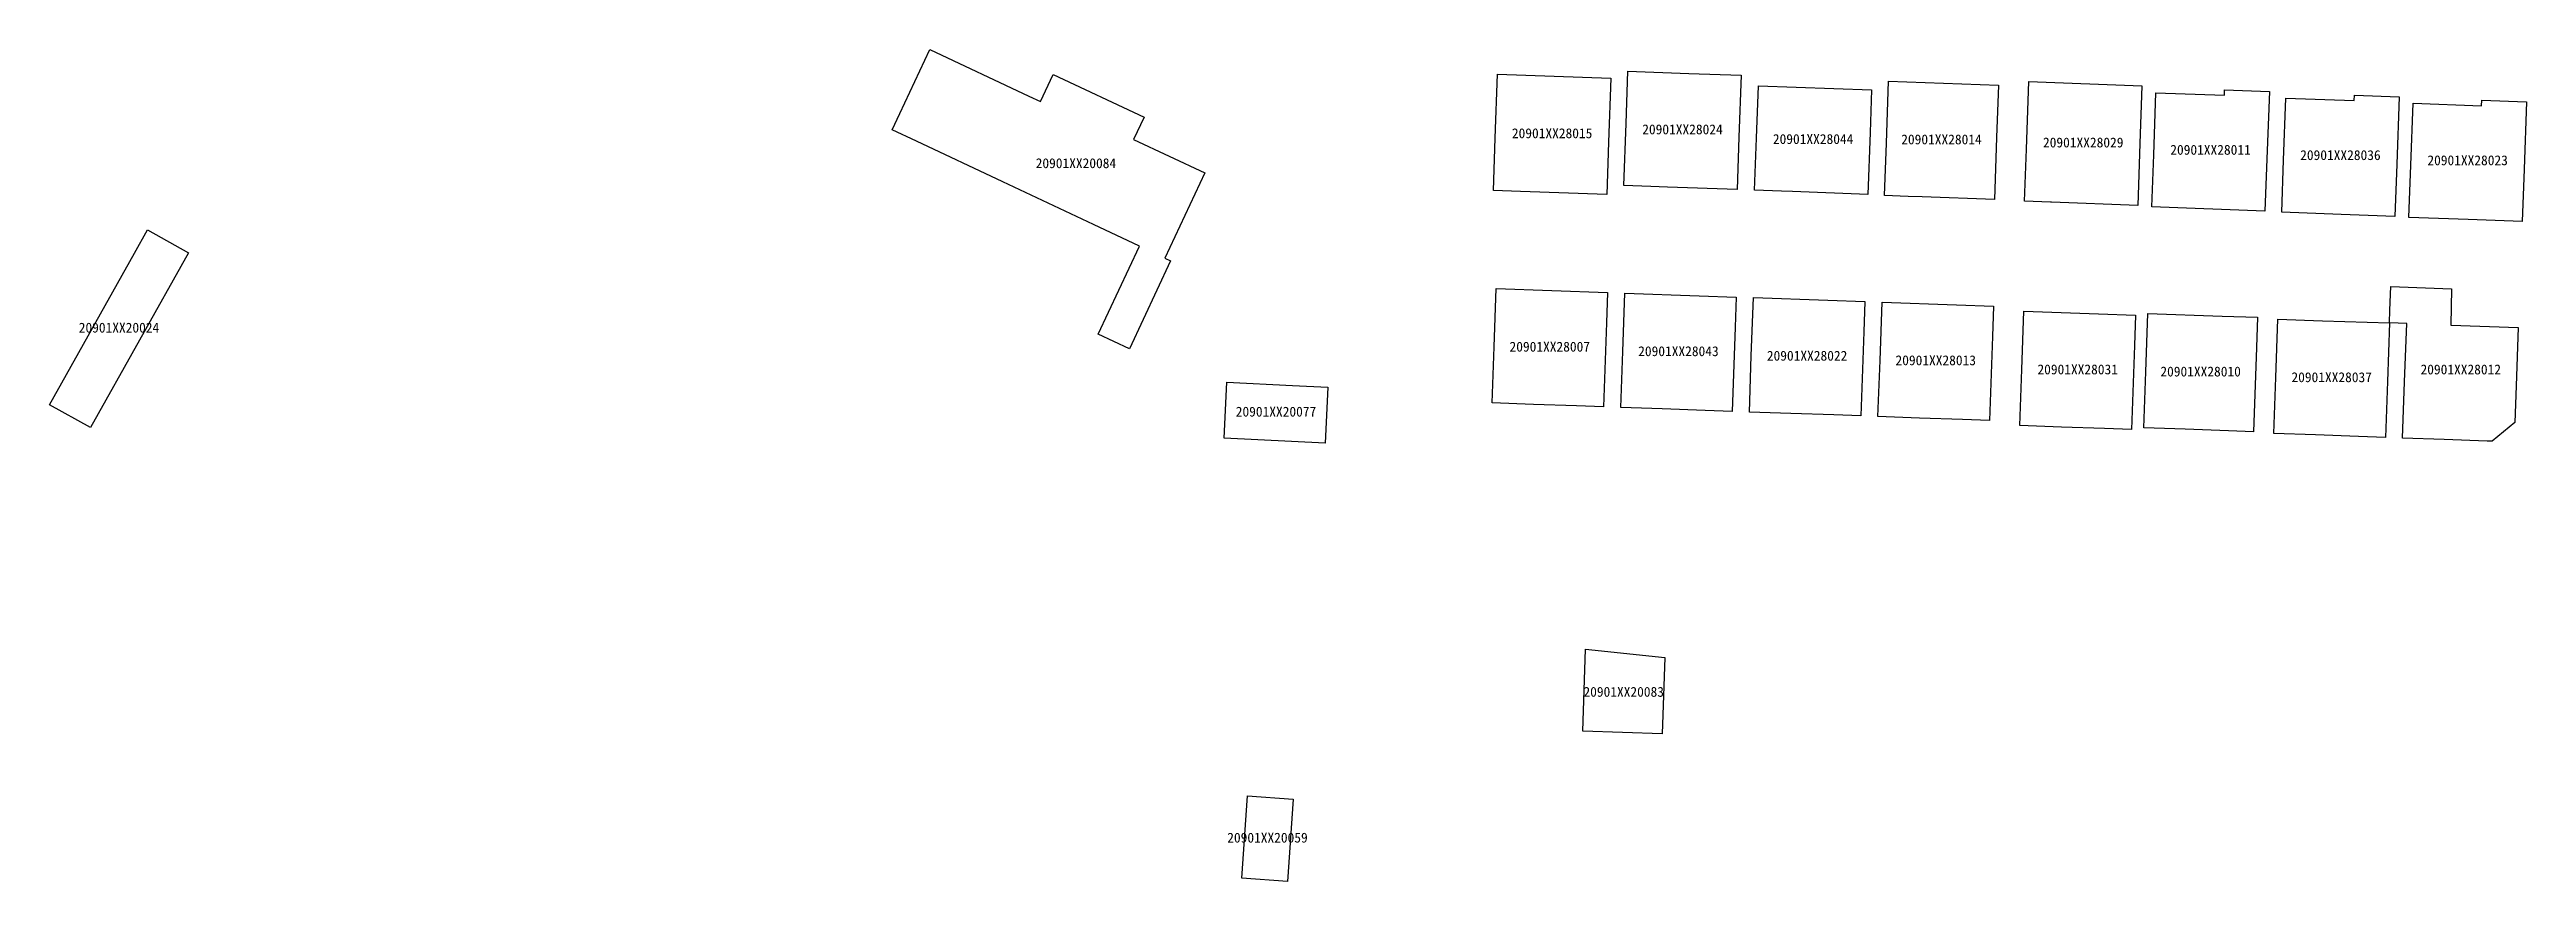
# Model space of a CAD drawing. Header units: inches. Extents: x 95398 to 167335, y 13830 to 47722.
# Drawn here: x 126222.6 to 126452.4, y 24963.3 to 25040.4 of the extents above; entities that cross this region are included whole.
import ezdxf
from ezdxf.enums import TextEntityAlignment as Align

# ---------------------------------------------------------------- set-up
doc = ezdxf.new("R2010")
doc.units = ezdxf.units.IN
doc.header["$MEASUREMENT"] = 0
doc.layers.add('一级水源保护区', color=7, linetype='Continuous')
doc.layers.add('一级水源保护区内违法建筑', color=7, linetype='Continuous')
doc.styles.add('宋体', font='')
doc.styles.get('宋体').set_extended_font_data('宋体')

msp = doc.modelspace()

# ---------------------------------------------------------------- texts
at = {"layer": '一级水源保护区内违法建筑', "color": 18, "true_color": 0x000000, "style": '宋体'}
for s, p in [('20901XX28015', (126361.9962, 25031.9472)), ('20901XX28024', (126374.0859, 25032.3079)), ('20901XX28044', (126386.2021, 25031.4119)), ('20901XX28014', (126398.1061, 25031.3759)), ('20901XX20084', (126317.8309, 25029.1692)), ('20901XX28029', (126411.2517, 25031.0913)), ('20901XX28011', (126423.0586, 25030.4129)), ('20901XX28036', (126435.106, 25029.9213)), ('20901XX28023', (126446.903, 25029.4405)), ('20901XX20024', (126229.0815, 25013.927)), ('20901XX28007', (126361.7784, 25012.1617)), ('20901XX28043', (126373.7108, 25011.7411)), ('20901XX28022', (126385.6421, 25011.3203)), ('20901XX28013', (126397.5752, 25010.8991)), ('20901XX28031', (126410.7393, 25010.0538)), ('20901XX28010', (126422.1402, 25009.8568)), ('20901XX28037', (126434.2965, 25009.3288)), ('20901XX28012', (126446.2672, 25010.0494)), ('20901XX20077', (126336.3867, 25006.1384)), ('20901XX20083', (126368.6352, 24980.1624)), ('20901XX20059', (126335.5977, 24966.6443))]:
    msp.add_text(s, height=0.914402, dxfattribs=at).set_placement(p, align=Align.BOTTOM_CENTER)

# ---------------------------------------------------------------- linework, layer by layer
at = {"layer": '一级水源保护区', "color": 1, "linetype": 'Continuous', "lineweight": 25}
for points in [[(126313.4609, 25036.1211), (126314.5469, 25035.6113), (126315.7267, 25038.1231), (126324.1485, 25034.1681), (126323.1797, 25032.1133), (126329.7969, 25029.0039), (126326.0859, 25021.1037), (126326.6173, 25020.8515), (126322.7891, 25012.7071), (126319.8985, 25014.0665), (126323.7187, 25022.2129), (126319.4687, 25024.2109), (126311.0547, 25028.1661), (126303.0391, 25031.9317), (126300.7813, 25032.9941), (126301.4923, 25034.5117), (126304.2813, 25040.4375)], [(126367.2267, 25031.8419), (126367.0547, 25026.9961), (126359.0547, 25027.2853), (126356.5547, 25027.3749), (126356.7267, 25032.2227), (126356.9375, 25038.1681), (126367.4375, 25037.7891)], [(126379.3203, 25032.3027), (126379.1485, 25027.4571), (126372.7031, 25027.6895), (126371.1485, 25027.7461), (126368.6485, 25027.8359), (126368.8515, 25033.5821), (126369.0313, 25038.4297), (126374.6719, 25038.2247), (126379.5313, 25038.0489)], [(126391.4845, 25032.7559), (126391.2735, 25027.0099), (126384.2813, 25027.2637), (126383.2813, 25027.2989), (126380.7735, 25027.3907), (126380.9533, 25032.2363), (126381.1251, 25037.0841), (126391.6251, 25036.7031)], [(126403.2187, 25032.2775), (126403.0157, 25026.5293), (126396.3203, 25026.7715), (126395.0157, 25026.8203), (126392.8203, 25026.8985), (126392.9923, 25031.7463), (126393.2031, 25037.4923), (126403.3985, 25037.1231)], [(126416.5079, 25031.7363), (126416.3047, 25025.9903), (126408.3047, 25026.2793), (126408.2111, 25026.2833), (126405.8047, 25026.3711), (126405.9767, 25031.2169), (126406.2033, 25037.4629), (126416.7031, 25037.0821)], [(126428.5157, 25036.5547), (126428.2891, 25030.3087), (126428.1095, 25025.4609), (126417.6095, 25025.8419), (126417.7891, 25030.6875), (126417.9923, 25036.4337), (126424.3437, 25036.2051), (126424.3595, 25036.7051)], [(126440.5625, 25036.0625), (126440.3359, 25029.8185), (126440.1641, 25024.9707), (126437.6641, 25025.0605), (126435.1641, 25025.1523), (126429.6641, 25025.3497), (126429.8359, 25030.1973), (126430.0469, 25035.9435), (126436.3907, 25035.7149), (126436.4141, 25036.2129)], [(126452.3595, 25035.5821), (126452.1329, 25029.3359), (126451.9609, 25024.4903), (126449.4609, 25024.5801), (126446.9609, 25024.6699), (126441.4609, 25024.8691), (126441.6329, 25029.7169), (126441.8437, 25035.4629), (126448.1875, 25035.2345), (126448.2109, 25035.7325)], [(126235.5235, 25021.6055), (126226.4297, 25005.3867), (126222.6407, 25007.5137), (126230.5079, 25021.5587), (126231.7267, 25023.7325)], [(126367.0313, 25015.1075), (126366.7579, 25007.3125), (126364.2657, 25007.4005), (126360.2735, 25007.5411), (126356.4219, 25007.6777), (126356.6095, 25012.8731), (126356.7969, 25018.2813), (126367.1329, 25017.9161)], [(126378.9687, 25014.6875), (126378.6875, 25006.8927), (126376.2031, 25006.9785), (126372.2033, 25007.1211), (126368.3595, 25007.2559), (126368.5391, 25012.4531), (126368.7345, 25017.8595), (126375.6249, 25017.6173), (126379.0625, 25017.4961)], [(126390.8985, 25014.2657), (126390.6251, 25006.4707), (126388.1329, 25006.5585), (126384.1407, 25006.6993), (126380.2891, 25006.8359), (126380.4687, 25012.0313), (126380.6641, 25017.4395), (126387.5625, 25017.1973), (126391.0001, 25017.0743)], [(126402.8281, 25013.8457), (126402.5547, 25006.0509), (126400.0703, 25006.1367), (126396.0705, 25006.2795), (126392.2187, 25006.4141), (126392.4063, 25011.6113), (126392.5937, 25017.0177), (126399.4921, 25016.7755), (126402.9297, 25016.6543)], [(126439.6563, 25015.0919), (126439.7031, 25016.2793), (126439.7657, 25018.4747), (126445.4219, 25018.2441), (126445.3359, 25014.8887), (126445.3829, 25014.8789), (126451.5781, 25014.6603), (126451.3907, 25009.2541), (126451.2734, 25005.8623), (126449.1887, 25004.1279), (126448.7187, 25004.1445), (126444.7189, 25004.2853), (126440.8751, 25004.4219), (126441.0547, 25009.6193), (126441.2501, 25015.0353)], [(126415.9923, 25013.0001), (126415.7187, 25005.2051), (126413.2267, 25005.2931), (126409.2345, 25005.4337), (126405.3829, 25005.5703), (126405.5703, 25010.7657), (126405.7579, 25016.1719), (126412.6563, 25015.9297), (126416.0937, 25015.8087)], [(126427.3127, 25012.8047), (126427.0313, 25005.0099), (126424.7187, 25005.0919), (126420.7187, 25005.2325), (126416.8673, 25005.3691), (126417.0547, 25010.5645), (126417.2423, 25015.9727), (126424.1407, 25015.7305), (126427.4063, 25015.6133)], [(126439.6563, 25015.0919), (126439.4609, 25009.6739), (126439.2735, 25004.4765), (126436.7891, 25004.5645), (126432.7891, 25004.7051), (126428.9453, 25004.8417), (126429.1251, 25010.0391), (126429.3125, 25015.4453), (126433.4531, 25015.2989)], [(126341.2031, 25009.1505), (126340.9611, 25003.9571), (126331.5703, 25004.3985), (126331.8125, 25009.5919), (126337.9063, 25009.3009)], [(126372.4401, 24984.0909), (126372.1863, 24976.9877), (126364.8295, 24977.2415), (126365.0833, 24984.8521)], [(126337.9923, 24970.9435), (126337.4531, 24963.3145), (126333.2031, 24963.6153), (126333.7423, 24971.2441)]]:
    msp.add_lwpolyline(points, close=True, dxfattribs=at)

msp.set_redraw_order([(e.dxf.handle, doc.entitydb.next_handle()) for e in msp.query("TEXT MTEXT ATTDEF DIMENSION ARC_DIMENSION")])  # texts and dimensions are drawn at this point

doc.saveas('drawing.dxf')
